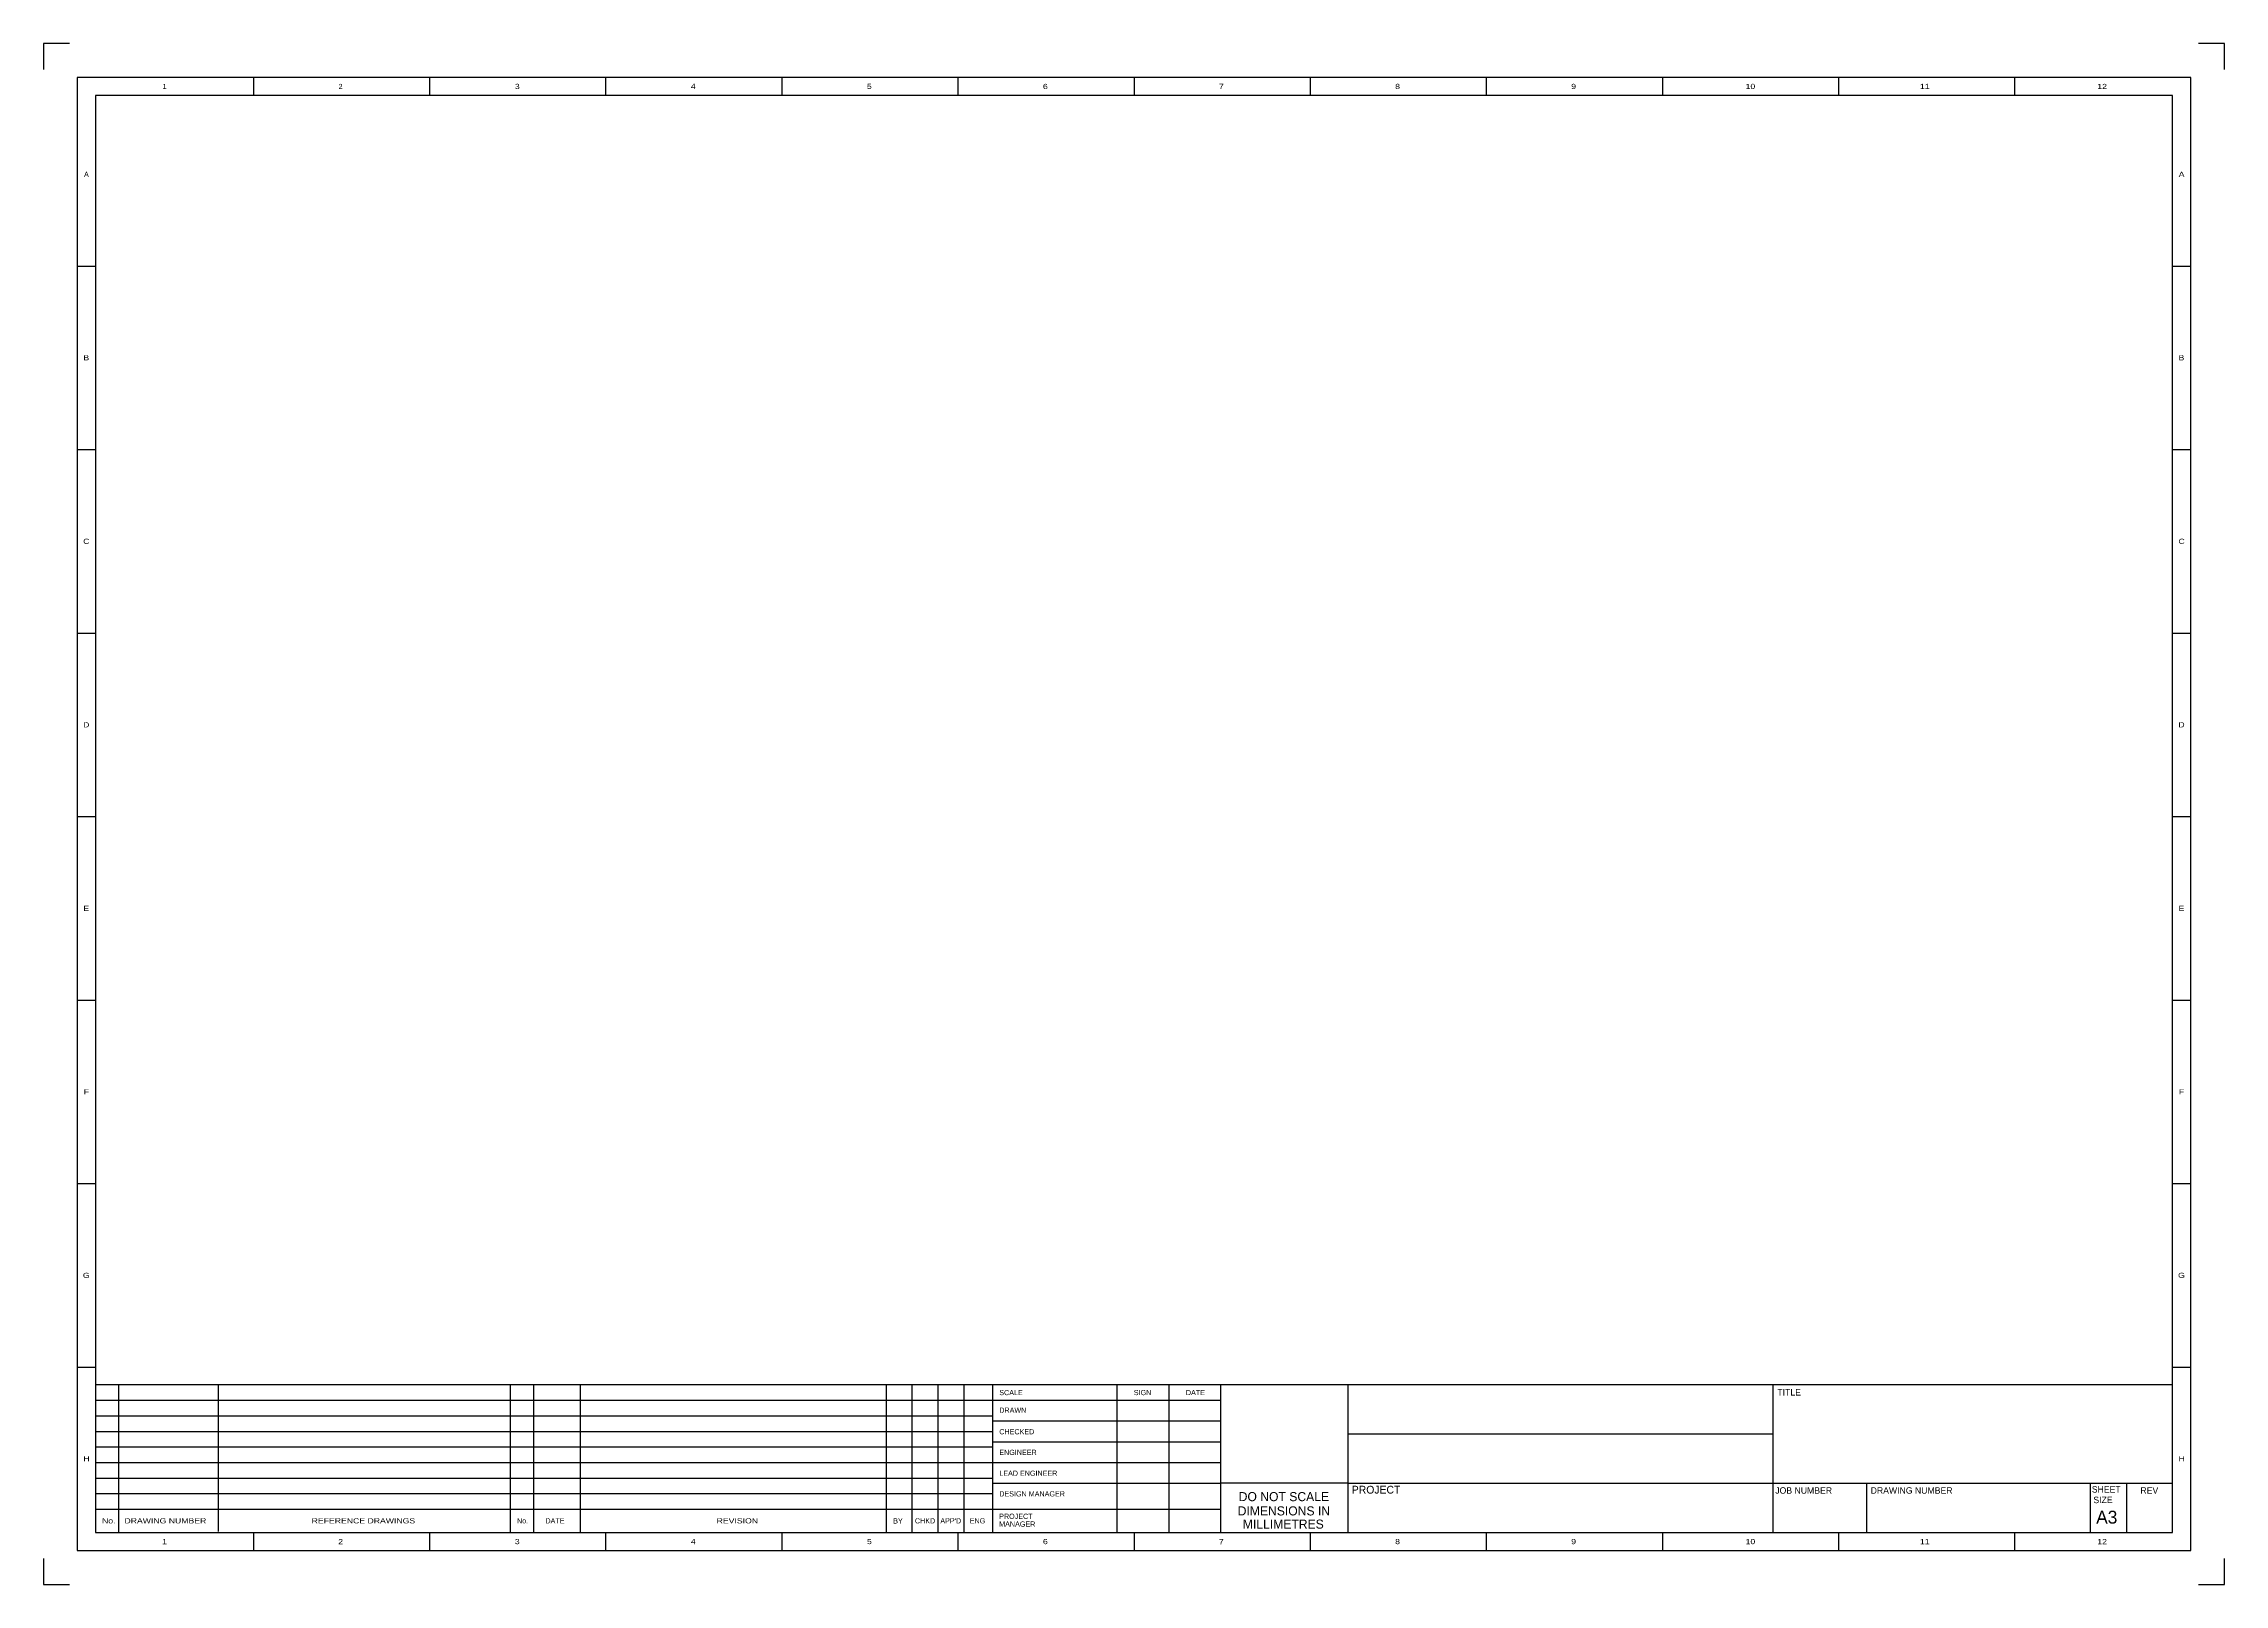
# Model space of a CAD drawing. Extents: x 0 to 420, y -1 to 296.
import ezdxf
from ezdxf.enums import TextEntityAlignment as Align

# ---------------------------------------------------------------- set-up
doc = ezdxf.new("R2010")
doc.units = 0
doc.header["$MEASUREMENT"] = 0
doc.layers.add('-CS', color=7, linetype='CONTINUOUS')
doc.layers.add('A1-CS', color=7, linetype='CONTINUOUS')

msp = doc.modelspace()

# ---------------------------------------------------------------- linework, layer by layer
at = {"layer": '-CS', "color": 212, "linetype": 'CONTINUOUS'}
for p, q in [((-0.226262, 296.396298), (-0.226262, 291.396298)), ((4.773739, 296.396298), (-0.226262, 296.396298)), ((420.273738, 296.396298), (415.273738, 296.396298)), ((420.273738, 291.396298), (420.273738, 296.396298)), ((413.773738, 289.896298), (6.273739, 289.896298)), ((6.273739, 289.896298), (6.273739, 5.896298)), ((410.273738, 286.396298), (9.773739, 286.396298)), ((9.773739, 286.396298), (9.773739, 9.396297)), ((40.233739, 289.896298), (40.233739, 286.396298)), ((74.183739, 289.896298), (74.183739, 286.396298)), ((108.148738, 289.896298), (108.148738, 286.396298)), ((142.113739, 289.896298), (142.113739, 286.396298)), ((176.063739, 289.896298), (176.063739, 286.396298)), ((210.023739, 289.896298), (210.023739, 286.396298)), ((243.983738, 289.896298), (243.983738, 286.396298)), ((277.933739, 289.896298), (277.933739, 286.396298)), ((311.898738, 289.896298), (311.898738, 286.396298)), ((345.863739, 289.896298), (345.863739, 286.396298)), ((379.813739, 289.896298), (379.813739, 286.396298)), ((410.273738, 9.396297), (410.273738, 286.396298)), ((413.773738, 5.896298), (413.773738, 289.896298)), ((6.273739, 253.521298), (9.773739, 253.521298)), ((410.273738, 253.521298), (413.773738, 253.521298)), ((6.273739, 218.146298), (9.768738, 218.146298)), ((410.273738, 218.146298), (413.768738, 218.146298)), ((6.273739, 182.771298), (9.768738, 182.771298)), ((410.273738, 182.771298), (413.768738, 182.771298)), ((6.273739, 147.396298), (9.768738, 147.396298)), ((410.273738, 147.396298), (413.768738, 147.396298)), ((6.273739, 112.021298), (9.768738, 112.021298)), ((410.273738, 112.021298), (413.768738, 112.021298)), ((6.273739, 76.646298), (9.768738, 76.646298)), ((410.273738, 76.646298), (413.768738, 76.646298)), ((6.273739, 41.271298), (9.768738, 41.271298)), ((9.773739, 37.896298), (410.273738, 37.896298)), ((14.273739, 9.396297), (14.273739, 37.896298)), ((89.773738, 9.396297), (89.773738, 37.896298)), ((94.273738, 9.396297), (94.273738, 37.896298)), ((103.273738, 9.396297), (103.273738, 37.896298)), ((162.273739, 9.396297), (162.273739, 37.896298)), ((167.273739, 9.396297), (167.273739, 37.896298)), ((172.273739, 9.396297), (172.273739, 37.896298)), ((177.273739, 9.396297), (177.273739, 37.896298)), ((182.773739, 9.396297), (182.773739, 37.896298)), ((206.773739, 9.396297), (206.773739, 37.896298)), ((216.773739, 9.396297), (216.773739, 37.896298)), ((226.773739, 9.396297), (226.773739, 37.896298)), ((251.273739, 37.896298), (251.273739, 9.396297)), ((333.273738, 9.396297), (333.273738, 37.896298)), ((410.273738, 41.271298), (413.768738, 41.271298)), ((9.773739, 34.896298), (182.773739, 34.896298)), ((182.773739, 34.896298), (226.773739, 34.896298)), ((9.773739, 31.896297), (182.773739, 31.896297)), ((182.773739, 30.896297), (226.773739, 30.896297)), ((9.773739, 28.896297), (182.773739, 28.896297)), ((9.773739, 25.896297), (182.773739, 25.896297)), ((182.773739, 26.896297), (226.773739, 26.896297)), ((251.273739, 28.396297), (333.273738, 28.396297)), ((9.773739, 22.896297), (182.773739, 22.896297)), ((182.773739, 22.896297), (226.773739, 22.896297)), ((9.773739, 19.896297), (182.773739, 19.896297)), ((9.773739, 16.896297), (182.773739, 16.896297)), ((182.773739, 18.896297), (226.773739, 18.896297)), ((251.273739, 18.896297), (226.773739, 18.896297)), ((251.273739, 18.896297), (333.273738, 18.896297)), ((333.273738, 18.896297), (410.273738, 18.896297)), ((351.273738, 18.896297), (351.273738, 9.396297)), ((394.398738, 18.896297), (394.398738, 9.396297)), ((401.398738, 18.896297), (401.398738, 9.396297)), ((9.773739, 13.896297), (182.773739, 13.896297)), ((182.773739, 13.896297), (226.773739, 13.896297)), ((9.773739, 9.396297), (410.273738, 9.396297)), ((40.233739, 9.396297), (40.233739, 5.896298)), ((74.183739, 9.396297), (74.183739, 5.896298)), ((108.148738, 9.396297), (108.148738, 5.896298)), ((142.113739, 9.396297), (142.113739, 5.896298)), ((176.063739, 9.396297), (176.063739, 5.896298)), ((210.023739, 9.396297), (210.023739, 5.896298)), ((243.983738, 9.396297), (243.983738, 5.896298)), ((277.933739, 9.396297), (277.933739, 5.896298)), ((311.898738, 9.396297), (311.898738, 5.896298)), ((345.863739, 9.396297), (345.863739, 5.896298)), ((379.813739, 9.396297), (379.813739, 5.896298)), ((-0.226262, 4.396298), (-0.226262, -0.603703)), ((6.273739, 5.896298), (413.773738, 5.896298)), ((420.273738, -0.603703), (420.273738, 4.396298)), ((-0.226262, -0.603703), (4.773739, -0.603703)), ((415.273738, -0.603703), (420.273738, -0.603703))]:
    msp.add_line(p, q, dxfattribs=at)
at = {"layer": 'A1-CS', "color": 212, "linetype": 'CONTINUOUS'}
for p, q in [((-0.226262, 296.396298), (-0.226262, 291.396298)), ((4.773739, 296.396298), (-0.226262, 296.396298)), ((420.273738, 296.396298), (415.273738, 296.396298)), ((420.273738, 291.396298), (420.273738, 296.396298)), ((413.773738, 289.896298), (6.273739, 289.896298)), ((6.273739, 289.896298), (6.273739, 5.896298)), ((410.273738, 286.396298), (9.773739, 286.396298)), ((9.773739, 286.396298), (9.773739, 9.396297)), ((40.233739, 289.896298), (40.233739, 286.396298)), ((74.183739, 289.896298), (74.183739, 286.396298)), ((108.148738, 289.896298), (108.148738, 286.396298)), ((142.113739, 289.896298), (142.113739, 286.396298)), ((176.063739, 289.896298), (176.063739, 286.396298)), ((210.023739, 289.896298), (210.023739, 286.396298)), ((243.983738, 289.896298), (243.983738, 286.396298)), ((277.933739, 289.896298), (277.933739, 286.396298)), ((311.898738, 289.896298), (311.898738, 286.396298)), ((345.863739, 289.896298), (345.863739, 286.396298)), ((379.813739, 289.896298), (379.813739, 286.396298)), ((410.273738, 9.396297), (410.273738, 286.396298)), ((413.773738, 5.896298), (413.773738, 289.896298)), ((6.273739, 253.521298), (9.773739, 253.521298)), ((410.273738, 253.521298), (413.773738, 253.521298)), ((6.273739, 218.146298), (9.768738, 218.146298)), ((410.273738, 218.146298), (413.768738, 218.146298)), ((6.273739, 182.771298), (9.768738, 182.771298)), ((410.273738, 182.771298), (413.768738, 182.771298)), ((6.273739, 147.396298), (9.768738, 147.396298)), ((410.273738, 147.396298), (413.768738, 147.396298)), ((6.273739, 112.021298), (9.768738, 112.021298)), ((410.273738, 112.021298), (413.768738, 112.021298)), ((6.273739, 76.646298), (9.768738, 76.646298)), ((410.273738, 76.646298), (413.768738, 76.646298)), ((6.273739, 41.271298), (9.768738, 41.271298)), ((9.773739, 37.896298), (410.273738, 37.896298)), ((14.273739, 9.396297), (14.273739, 37.896298)), ((33.484738, 9.598669), (33.484738, 37.896298)), ((89.773738, 9.396297), (89.773738, 37.896298)), ((94.273738, 9.396297), (94.273738, 37.896298)), ((103.273738, 9.396297), (103.273738, 37.896298)), ((162.273739, 9.396297), (162.273739, 37.896298)), ((167.273739, 9.396297), (167.273739, 37.896298)), ((172.273739, 9.396297), (172.273739, 37.896298)), ((177.273739, 9.396297), (177.273739, 37.896298)), ((182.773739, 9.396297), (182.773739, 37.896298)), ((206.773739, 9.396297), (206.773739, 37.896298)), ((216.773739, 9.396297), (216.773739, 37.896298)), ((226.773739, 9.396297), (226.773739, 37.896298)), ((251.273739, 37.896298), (251.273739, 9.396297)), ((333.273738, 9.396297), (333.273738, 37.896298)), ((410.273738, 41.271298), (413.768738, 41.271298)), ((9.773739, 34.896298), (182.773739, 34.896298)), ((182.773739, 34.896298), (226.773739, 34.896298)), ((9.773739, 31.896297), (182.773739, 31.896297)), ((182.773739, 30.896297), (226.773739, 30.896297)), ((9.773739, 28.896297), (182.773739, 28.896297)), ((9.773739, 25.896297), (182.773739, 25.896297)), ((182.773739, 26.896297), (226.773739, 26.896297)), ((251.273739, 28.396297), (333.273738, 28.396297)), ((9.773739, 22.896297), (182.773739, 22.896297)), ((182.773739, 22.896297), (226.773739, 22.896297)), ((9.773739, 19.896297), (182.773739, 19.896297)), ((9.773739, 16.896297), (182.773739, 16.896297)), ((182.773739, 18.896297), (226.773739, 18.896297)), ((251.273739, 18.896297), (226.773739, 18.896297)), ((251.273739, 18.896297), (333.273738, 18.896297)), ((333.273738, 18.896297), (410.273738, 18.896297)), ((351.273738, 18.896297), (351.273738, 9.396297)), ((394.398738, 18.896297), (394.398738, 9.396297)), ((401.398738, 18.896297), (401.398738, 9.396297)), ((9.773739, 13.896297), (182.773739, 13.896297)), ((182.773739, 13.896297), (226.773739, 13.896297)), ((9.773739, 9.396297), (410.273738, 9.396297)), ((40.233739, 9.396297), (40.233739, 5.896298)), ((74.183739, 9.396297), (74.183739, 5.896298)), ((108.148738, 9.396297), (108.148738, 5.896298)), ((142.113739, 9.396297), (142.113739, 5.896298)), ((176.063739, 9.396297), (176.063739, 5.896298)), ((210.023739, 9.396297), (210.023739, 5.896298)), ((243.983738, 9.396297), (243.983738, 5.896298)), ((277.933739, 9.396297), (277.933739, 5.896298)), ((311.898738, 9.396297), (311.898738, 5.896298)), ((345.863739, 9.396297), (345.863739, 5.896298)), ((379.813739, 9.396297), (379.813739, 5.896298)), ((-0.226262, 4.396298), (-0.226262, -0.603703)), ((6.273739, 5.896298), (413.773738, 5.896298)), ((420.273738, -0.603703), (420.273738, 4.396298)), ((-0.226262, -0.603703), (4.773739, -0.603703)), ((415.273738, -0.603703), (420.273738, -0.603703))]:
    msp.add_line(p, q, dxfattribs=at)

# ---------------------------------------------------------------- texts
at = {"layer": '-CS', "color": 212, "linetype": 'CONTINUOUS'}
for s, height, p in [('1', 0.995, (23.098739, 288.146298)), ('2', 0.995, (57.038739, 288.146298)), ('A', 0.995, (8.023739, 271.206298)), ('SIGN', 1, (211.673739, 36.371297)), ('DATE', 1, (221.868739, 36.371297)), ('TITLE', 1.25, (336.353739, 36.421298)), ('JOB NUMBER', 1.25, (339.148738, 17.496298)), ('DRAWING NUMBER', 1.25, (359.958738, 17.496298)), ('SHEET', 1.25, (397.49293, 17.717323)), ('No.', 1, (92.128738, 11.646297)), ('DATE', 1, (98.373739, 11.646297)), ('BY', 1, (164.513738, 11.626298)), ('CHKD', 1, (169.733738, 11.646297)), ("APP'D", 1, (174.693738, 11.646297)), ('ENG', 1, (179.853738, 11.646297))]:
    msp.add_text(s, height=height, dxfattribs=at).set_placement(p, align=Align.MIDDLE)
at = {"layer": '-CS', "color": 212, "linetype": 'CONTINUOUS', "width": 1.25}
for s, p in [('3', (91.108739, 288.146298)), ('4', (125.043739, 288.146298)), ('5', (158.993739, 288.146298)), ('6', (192.928739, 288.146298)), ('7', (226.863739, 288.146298)), ('8', (260.843738, 288.146298)), ('9', (294.793739, 288.146298)), ('10', (328.883738, 288.146298)), ('11', (362.503739, 288.146298)), ('12', (396.698738, 288.146298)), ('A', (412.023738, 271.206298)), ('B', (7.993739, 235.836298)), ('B', (411.993739, 235.836298)), ('C', (8.008738, 200.456298)), ('C', (412.008738, 200.456298)), ('D', (7.998739, 165.086298)), ('D', (411.998739, 165.086298)), ('E', (7.998739, 129.706298)), ('E', (411.998739, 129.706298)), ('F', (8.023739, 94.336298)), ('F', (412.023738, 94.336298)), ('G', (7.998739, 58.956297)), ('G', (411.998739, 58.956297)), ('H', (8.038738, 23.586298)), ('H', (412.043739, 23.586298)), ('1', (23.093739, 7.646298)), ('2', (57.043739, 7.646298)), ('3', (91.108739, 7.646298)), ('4', (125.043739, 7.646298)), ('5', (158.993739, 7.646298)), ('6', (192.928739, 7.646298)), ('7', (226.863739, 7.646298)), ('8', (260.843738, 7.646298)), ('9', (294.793739, 7.646298)), ('10', (328.883738, 7.646298)), ('11', (362.503739, 7.646298)), ('12', (396.698738, 7.646298))]:
    msp.add_text(s, height=1, dxfattribs=at).set_placement(p, align=Align.MIDDLE)
at = {"layer": '-CS', "color": 212, "linetype": 'CONTINUOUS'}
for s, height, p in [('SCALE', 1, (184.048739, 36.371297)), ('DRAWN', 1, (184.048739, 32.976298)), ('CHECKED', 1, (184.048739, 28.821298)), ('ENGINEER', 1, (184.048739, 24.841298)), ('LEAD ENGINEER', 1, (184.048739, 20.821298)), ('DESIGN MANAGER', 1, (184.048739, 16.846297)), ('PROJECT', 1.5, (252.023739, 17.646297)), ('PROJECT', 1, (184.023739, 12.521297)), ('MANAGER', 1, (184.023739, 11.021297))]:
    msp.add_text(s, height=height, dxfattribs=at).set_placement(p, align=Align.MIDDLE_LEFT)
msp.add_text('A3', height=2.495, dxfattribs=at).set_placement((397.593738, 11.101297), align=Align.CENTER)
at = {"layer": '-CS', "color": 212, "linetype": 'CONTINUOUS', "width": 1.25}
for s, p in [('No.', (11.033739, 11.646297)), ('DRAWING NUMBER', (15.363739, 11.646297)), ('REFERENCE DRAWINGS', (51.453739, 11.646297)), ('REVISION', (129.548739, 11.646297))]:
    msp.add_text(s, height=1, dxfattribs=at).set_placement(p, align=Align.MIDDLE_LEFT)
at = {"layer": 'A1-CS', "color": 212, "linetype": 'CONTINUOUS'}
for s, height, p in [('1', 0.995, (23.098739, 288.146298)), ('2', 0.995, (57.038739, 288.146298)), ('A', 0.995, (8.023739, 271.206298)), ('SIGN', 1, (211.673739, 36.371297)), ('DATE', 1, (221.868739, 36.371297)), ('TITLE', 1.25, (336.353739, 36.421298)), ('DO NOT SCALE', 1.75, (238.923739, 16.311297)), ('JOB NUMBER', 1.25, (339.148738, 17.496298)), ('DRAWING NUMBER', 1.25, (359.958738, 17.496298)), ('REV', 1.25, (405.803739, 17.496298)), ('DIMENSIONS IN', 1.75, (238.923739, 13.561298)), ('SIZE', 1.25, (396.865409, 15.677672)), ('No.', 1, (92.128738, 11.646297)), ('DATE', 1, (98.373739, 11.646297)), ('BY', 1, (164.513738, 11.626298)), ('CHKD', 1, (169.733738, 11.646297)), ("APP'D", 1, (174.693738, 11.646297)), ('ENG', 1, (179.853738, 11.646297)), ('MILLIMETRES', 1.75, (238.809646, 11.01294))]:
    msp.add_text(s, height=height, dxfattribs=at).set_placement(p, align=Align.MIDDLE)
at = {"layer": 'A1-CS', "color": 212, "linetype": 'CONTINUOUS', "width": 1.25}
for s, p in [('3', (91.108739, 288.146298)), ('4', (125.043739, 288.146298)), ('5', (158.993739, 288.146298)), ('6', (192.928739, 288.146298)), ('7', (226.863739, 288.146298)), ('8', (260.843738, 288.146298)), ('9', (294.793739, 288.146298)), ('10', (328.883738, 288.146298)), ('11', (362.503739, 288.146298)), ('12', (396.698738, 288.146298)), ('A', (412.023738, 271.206298)), ('B', (7.993739, 235.836298)), ('B', (411.993739, 235.836298)), ('C', (8.008738, 200.456298)), ('C', (412.008738, 200.456298)), ('D', (7.998739, 165.086298)), ('D', (411.998739, 165.086298)), ('E', (7.998739, 129.706298)), ('E', (411.998739, 129.706298)), ('F', (8.023739, 94.336298)), ('F', (412.023738, 94.336298)), ('G', (7.998739, 58.956297)), ('G', (411.998739, 58.956297)), ('H', (8.038738, 23.586298)), ('H', (412.043739, 23.586298)), ('1', (23.093739, 7.646298)), ('2', (57.043739, 7.646298)), ('3', (91.108739, 7.646298)), ('4', (125.043739, 7.646298)), ('5', (158.993739, 7.646298)), ('6', (192.928739, 7.646298)), ('7', (226.863739, 7.646298)), ('8', (260.843738, 7.646298)), ('9', (294.793739, 7.646298)), ('10', (328.883738, 7.646298)), ('11', (362.503739, 7.646298)), ('12', (396.698738, 7.646298))]:
    msp.add_text(s, height=1, dxfattribs=at).set_placement(p, align=Align.MIDDLE)
at = {"layer": 'A1-CS', "color": 212, "linetype": 'CONTINUOUS'}
for s, p in [('SCALE', (184.048739, 36.371297)), ('DRAWN', (184.048739, 32.976298)), ('CHECKED', (184.048739, 28.821298)), ('ENGINEER', (184.048739, 24.841298)), ('LEAD ENGINEER', (184.048739, 20.821298)), ('DESIGN MANAGER', (184.048739, 16.846297)), ('PROJECT', (184.023739, 12.521297)), ('MANAGER', (184.023739, 11.021297))]:
    msp.add_text(s, height=1, dxfattribs=at).set_placement(p, align=Align.MIDDLE_LEFT)
at = {"layer": 'A1-CS', "color": 212, "linetype": 'CONTINUOUS', "width": 1.25}
for s, p in [('No.', (11.033739, 11.646297)), ('DRAWING NUMBER', (15.363739, 11.646297)), ('REFERENCE DRAWINGS', (51.453739, 11.646297)), ('REVISION', (129.548739, 11.646297))]:
    msp.add_text(s, height=1, dxfattribs=at).set_placement(p, align=Align.MIDDLE_LEFT)

doc.saveas('drawing.dxf')
